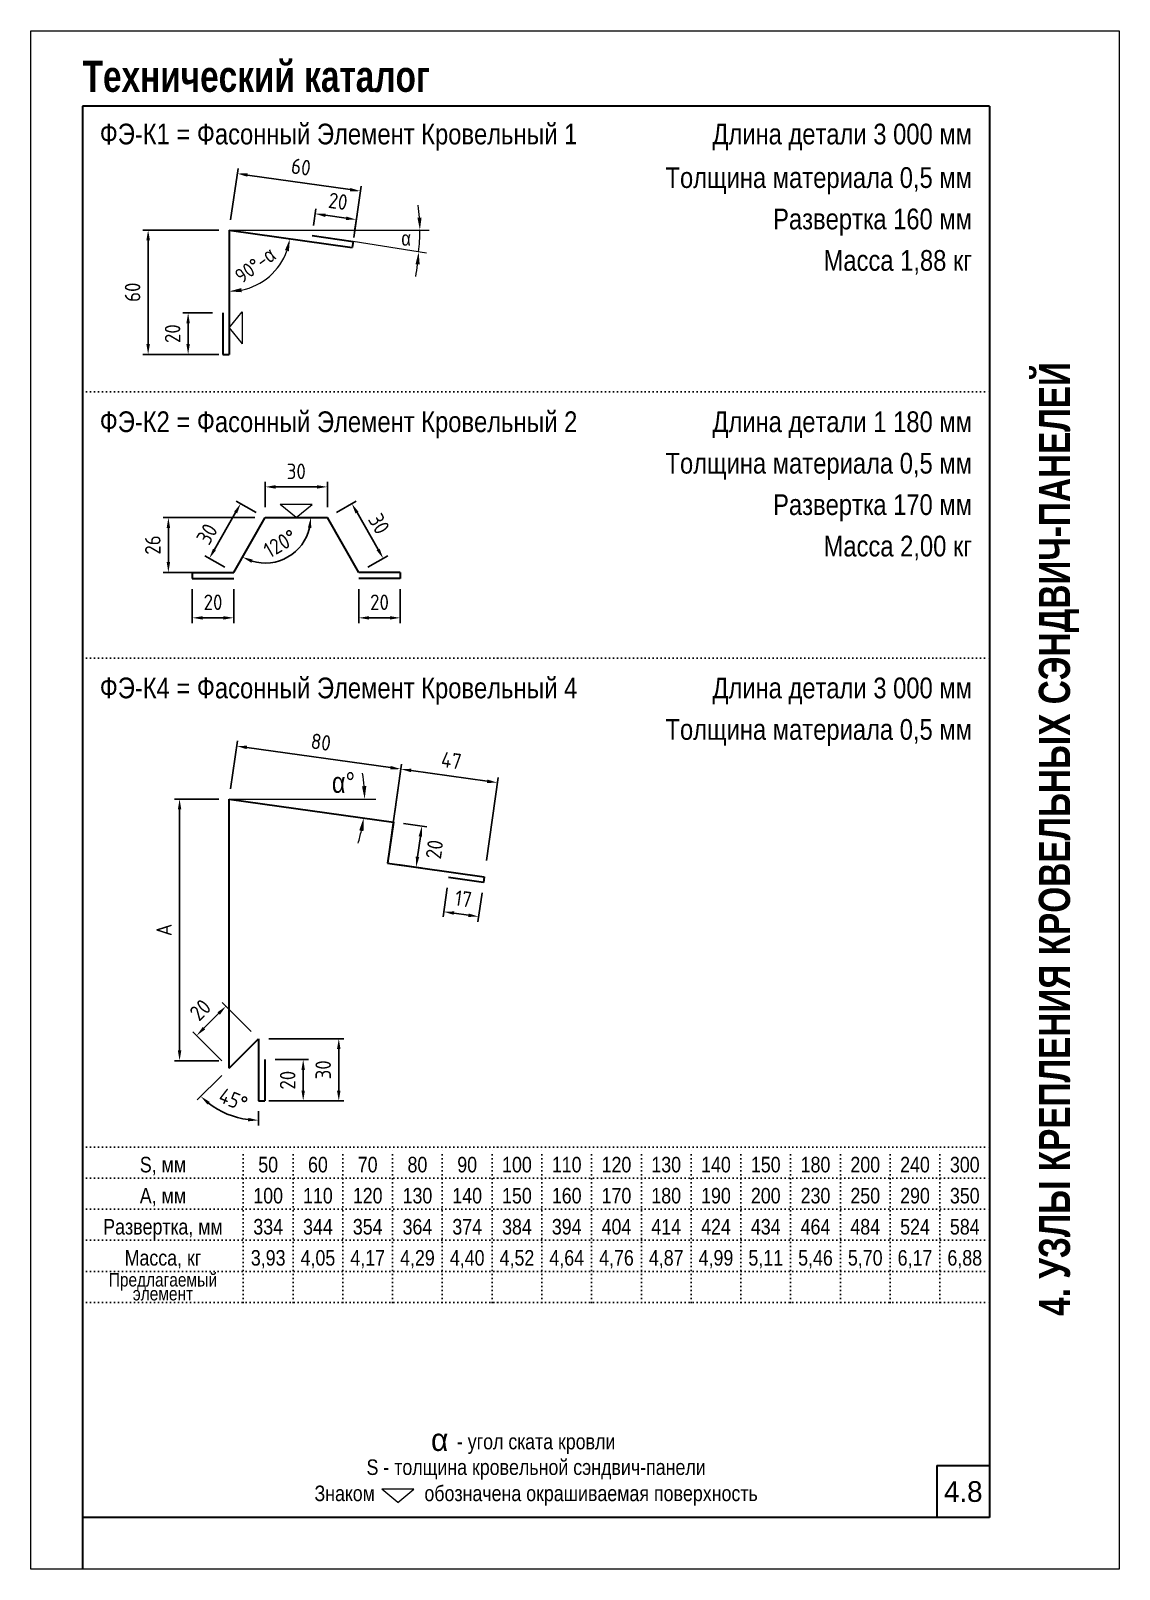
# Model space of a CAD drawing. Extents: x 5821 to 16321, y -13531 to 5774.
# Drawn here: x 13171 to 14221, y -9076 to -7591 of the extents above; entities that cross this region are included whole.
import ezdxf
from ezdxf.enums import TextEntityAlignment as Align

# ---------------------------------------------------------------- set-up
doc = ezdxf.new("R2010")
doc.units = 0
doc.header["$LTSCALE"] = 3
doc.linetypes.add('DOT2', pattern=[0.125, 0, -0.125])
doc.layers.get('0').update_dxf_attribs({"linetype": 'CONTINUOUS', "lineweight": 30})
doc.layers.get('DEFPOINTS').update_dxf_attribs({"linetype": 'CONTINUOUS'})
for name, color, linetype, lineweight in [('new_fill', 8, 'CONTINUOUS', 13), ('RAZMER', 7, 'CONTINUOUS', 9), ('Нащельники', 1, 'CONTINUOUS', 30)]:
    doc.layers.add(name, color=color, linetype=linetype, lineweight=lineweight)
doc.layers.add('Punktir', color=7, linetype='CONTINUOUS')
doc.styles.add('LOGO', font='HATTEN.TTF')
doc.styles.add('ROMANS', font='romans.shx', dxfattribs={"width": 0.85})
doc.styles.add('style1', font='ARIALN.TTF')
doc.styles.add('style2', font='impact.TTF')
doc.dimstyles.new('2.5', dxfattribs={"dimscale": 5, "dimtxt": 3, "dimasz": 2, "dimexe": 1, "dimexo": 2, "dimgap": 0, "dimtad": 0, "dimdec": 0, "dimlfac": 0.5, "dimzin": 9, "dimdsep": 46, "dimtxsty": 'ROMANS', "dimcen": -3, "dimdle": 1, "dimclrd": 256, "dimclre": 256, "dimclrt": 256, "dimadec": 0, "dimazin": 0, "dimtfac": 1, "dimtdec": 0, "dimtofl": 0, "dimtmove": 2, "dimatfit": 3, "dimfxl": 0, "dimtvp": 1, "dimtolj": 1, "dimtzin": 9, "dimarcsym": 0})
doc.dimstyles.get("Standard").update_dxf_attribs({"dimscale": 0, "dimtxt": 3, "dimasz": 3, "dimexe": 2.5, "dimexo": 2.5, "dimgap": 1.5, "dimtad": 0, "dimdec": 0, "dimzin": 9, "dimdsep": 46, "dimtxsty": 'ROMANS', "dimcen": -3, "dimdle": 1.25, "dimadec": 0, "dimazin": 0, "dimtfac": 0.75, "dimtdec": 0, "dimtofl": 0, "dimtmove": 2, "dimatfit": 3, "dimfxl": 0, "dimtvp": 1.5, "dimtolj": 1, "dimtzin": 0, "dimarcsym": 0})

msp = doc.modelspace()

# ---------------------------------------------------------------- texts
at = {"style": 'style1'}
for s, p in [('ФЭ-К1 = Фасонный Элемент Кровельный 1', (13237.63, -7700.91)), ('ФЭ-К2 = Фасонный Элемент Кровельный 2', (13237.63, -7978.63)), ('ФЭ-К4 = Фасонный Элемент Кровельный 4', (13237.63, -8235.58))]:
    msp.add_text(s, height=20, dxfattribs=at).set_placement(p)
for s, p in [('Длина детали 3 000 мм', (14079.09, -7700.91)), ('Толщина материала 0,5 мм', (14079.09, -7742.95)), ('Развертка 160 мм', (14079.09, -7782.93)), ('Масса 1,88 кг', (14079.09, -7822.93)), ('Длина детали 1 180 мм', (14079.09, -7978.63)), ('Толщина материала 0,5 мм', (14079.09, -8018.67)), ('Развертка 170 мм', (14079.09, -8058.65)), ('Масса 2,00 кг', (14079.09, -8098.65)), ('Длина детали 3 000 мм', (14079.09, -8235.58)), ('Длина детали 3 000 мм', (14079.09, -8235.58)), ('Толщина материала 0,5 мм', (14079.09, -8275.62)), ('Толщина материала 0,5 мм', (14079.09, -8275.62))]:
    msp.add_text(s, height=20, dxfattribs=at).set_placement(p, align=Align.RIGHT)
for s, height, p in [('S, мм', 15, (13298.59, -8693.17)), ('50', 15, (13400.09, -8693.17)), ('60', 15, (13448.09, -8693.17)), ('70', 15, (13496.09, -8693.17)), ('80', 15, (13544.09, -8693.17)), ('90', 15, (13592.09, -8693.17)), ('100', 15, (13640.09, -8693.17)), ('110', 15, (13688.09, -8693.17)), ('120', 15, (13736.09, -8693.17)), ('130', 15, (13784.09, -8693.17)), ('140', 15, (13832.09, -8693.17)), ('150', 15, (13880.09, -8693.17)), ('180', 15, (13928.09, -8693.17)), ('200', 15, (13976.09, -8693.17)), ('240', 15, (14024.09, -8693.17)), ('300', 15, (14072.09, -8693.17)), ('А, мм', 15, (13298.59, -8723.17)), ('100', 15, (13400.09, -8723.17)), ('110', 15, (13448.09, -8723.17)), ('120', 15, (13496.09, -8723.17)), ('130', 15, (13544.09, -8723.17)), ('140', 15, (13592.09, -8723.17)), ('150', 15, (13640.09, -8723.17)), ('160', 15, (13688.09, -8723.17)), ('170', 15, (13736.09, -8723.17)), ('180', 15, (13784.09, -8723.17)), ('190', 15, (13832.09, -8723.17)), ('200', 15, (13880.09, -8723.17)), ('230', 15, (13928.09, -8723.17)), ('250', 15, (13976.09, -8723.17)), ('290', 15, (14024.09, -8723.17)), ('350', 15, (14072.09, -8723.17)), ('Развертка, мм', 15, (13298.59, -8753.17)), ('334', 15, (13400.09, -8753.17)), ('344', 15, (13448.09, -8753.17)), ('354', 15, (13496.09, -8753.17)), ('364', 15, (13544.09, -8753.17)), ('374', 15, (13592.09, -8753.17)), ('384', 15, (13640.09, -8753.17)), ('394', 15, (13688.09, -8753.17)), ('404', 15, (13736.09, -8753.17)), ('414', 15, (13784.09, -8753.17)), ('424', 15, (13832.09, -8753.17)), ('434', 15, (13880.09, -8753.17)), ('464', 15, (13928.09, -8753.17)), ('484', 15, (13976.09, -8753.17)), ('524', 15, (14024.09, -8753.17)), ('584', 15, (14072.09, -8753.17)), ('Масса, кг', 15, (13298.59, -8783.17)), ('3,93', 15, (13400.09, -8783.17)), ('4,05', 15, (13448.09, -8783.17)), ('4,17', 15, (13496.09, -8783.17)), ('4,29', 15, (13544.09, -8783.17)), ('4,40', 15, (13592.09, -8783.17)), ('4,52', 15, (13640.09, -8783.17)), ('4,64', 15, (13688.09, -8783.17)), ('4,76', 15, (13736.09, -8783.17)), ('4,87', 15, (13784.09, -8783.17)), ('4,99', 15, (13832.09, -8783.17)), ('5,11', 15, (13880.09, -8783.17)), ('5,46', 15, (13928.09, -8783.17)), ('5,70', 15, (13976.09, -8783.17)), ('6,17', 15, (14024.09, -8783.17)), ('6,88', 15, (14072.09, -8783.17)), ('Предлагаемый', 13, (13298.59, -8803.34)), ('элемент', 13, (13298.59, -8816.75)), ('- угол ската кровли', 15, (13658.59, -8960.5)), ('S - толщина кровельной сэндвич-панели', 15, (13658.59, -8985.24)), ('Знаком          обозначена окрашиваемая поверхность', 15, (13658.59, -9010.5))]:
    msp.add_text(s, height=height, dxfattribs=at).set_placement(p, align=Align.CENTER)
at = {"insert": (13565.56, -8951.39), "char_height": 13, "attachment_point": 5, "style": 'style1'}
msp.add_mtext('\\A1;{\\fGreekS|b0|i0|c204|p0;\\H1.667x;a}', dxfattribs=at)
at = {"layer": 'new_fill', "style": 'style2'}
msp.add_text('Технический каталог', height=30, dxfattribs=at).set_placement((13221.1, -7650.19))
msp.add_text('4. УЗЛЫ КРЕПЛЕНИЯ КРОВЕЛЬНЫХ СЭНДВИЧ-ПАНЕЛЕЙ', height=30, rotation=90, dxfattribs=at).set_placement((14158.59, -8371.36), align=Align.MIDDLE_CENTER)
at = {"layer": 'new_fill', "style": 'LOGO'}
msp.add_text('4.8', height=20, dxfattribs=at).set_placement((14070.64, -9001.24), align=Align.MIDDLE_CENTER)
at = {"layer": 'RAZMER', "attachment_point": 5, "style": 'ROMANS'}
for s, insert, char_height in [('\\A1;{\\fGreekS|b0|i0|c204|p0;α}', (13533.17, -7791.73), 14), ('{\\fGreekS|b0|i0|c204|p0;α\\fGreekS|b0|i0|c0|p0;°}', (13472.7, -8317), 20)]:
    msp.add_mtext(s, dxfattribs=dict(at, insert=insert, char_height=char_height))

# ---------------------------------------------------------------- blocks, each defined once
blk = doc.blocks.new('*D1174')
at = {"layer": 'DEFPOINTS', "color": 0, "transparency": 16777216}
for p in [(13520.9, -8355.1), (13548.3, -8359), (13515.4, -8394.8)]:
    blk.add_point(p, dxfattribs=at)
at = {"layer": 'RAZMER', "lineweight": -2, "transparency": 16777216}
for p, q in [((13530.8, -8356.5), (13553.3, -8359.7)), ((13544.1, -8388.7), (13546.9, -8368.9)), ((13525.3, -8396.1), (13547.7, -8399.3))]:
    blk.add_line(p, q, dxfattribs=at)
at = {"layer": 'RAZMER', "transparency": 16777216}
for points in [[(13545.3, -8368.7), (13548.6, -8369.1), (13548.3, -8359)], [(13542.5, -8388.5), (13545.8, -8388.9), (13542.8, -8398.6)]]:
    blk.add_solid(points, dxfattribs=at)
at = {"layer": 'RAZMER', "transparency": 16777216, "insert": (13560.5, -8381.4), "char_height": 15, "attachment_point": 5, "rotation": 82, "style": 'ROMANS'}
blk.add_mtext('\\A1;20', dxfattribs=at)
blk = doc.blocks.new('*D1175')
at = {"layer": 'DEFPOINTS', "color": 0, "transparency": 16777216}
for p in [(13362.5, -8332.9), (13314.6, -8585.5), (13362.5, -8585.5)]:
    blk.add_point(p, dxfattribs=at)
at = {"layer": 'RAZMER', "lineweight": -2, "transparency": 16777216}
for p, q in [((13352.5, -8332.9), (13309.6, -8332.9)), ((13314.6, -8342.9), (13314.6, -8575.5)), ((13352.5, -8585.5), (13309.6, -8585.5))]:
    blk.add_line(p, q, dxfattribs=at)
at = {"layer": 'RAZMER', "transparency": 16777216}
for points in [[(13313, -8342.9), (13316.3, -8342.9), (13314.6, -8332.9)], [(13313, -8575.5), (13316.3, -8575.5), (13314.6, -8585.5)]]:
    blk.add_solid(points, dxfattribs=at)
at = {"layer": 'RAZMER', "transparency": 16777216, "insert": (13299.6, -8459.2), "char_height": 15, "attachment_point": 5, "rotation": 90, "style": 'ROMANS'}
blk.add_mtext('\\A1;A', dxfattribs=at)
blk = doc.blocks.new('*D1176')
at = {"layer": 'DEFPOINTS', "color": 0, "transparency": 16777216}
for p in [(13359.4, -8532.8), (13390.8, -8564.2), (13362.5, -8592.5)]:
    blk.add_point(p, dxfattribs=at)
at = {"layer": 'RAZMER', "lineweight": -2, "transparency": 16777216}
for p, q in [((13383.7, -8557.1), (13355.8, -8529.3)), ((13338.1, -8554), (13352.3, -8539.9)), ((13355.4, -8585.4), (13327.5, -8557.5))]:
    blk.add_line(p, q, dxfattribs=at)
at = {"layer": 'RAZMER', "transparency": 16777216}
for points in [[(13351.1, -8538.7), (13353.5, -8541), (13359.4, -8532.8)], [(13337, -8552.8), (13339.3, -8555.2), (13331.1, -8561.1)]]:
    blk.add_solid(points, dxfattribs=at)
at = {"layer": 'RAZMER', "transparency": 16777216, "insert": (13334.6, -8536.3), "char_height": 15, "attachment_point": 5, "rotation": 45, "style": 'ROMANS'}
blk.add_mtext('\\A1;20', dxfattribs=at)
blk = doc.blocks.new('*D1177')
at = {"layer": 'DEFPOINTS', "color": 0, "transparency": 16777216}
for p in [(13396.8, -8584.2), (13396.8, -8624.2), (13433.9, -8624.2)]:
    blk.add_point(p, dxfattribs=at)
at = {"layer": 'RAZMER', "lineweight": -2, "transparency": 16777216}
for p, q in [((13406.8, -8584.2), (13438.9, -8584.2)), ((13433.9, -8594.2), (13433.9, -8614.2)), ((13406.8, -8624.2), (13438.9, -8624.2))]:
    blk.add_line(p, q, dxfattribs=at)
at = {"layer": 'RAZMER', "transparency": 16777216}
for points in [[(13432.2, -8594.2), (13435.5, -8594.2), (13433.9, -8584.2)], [(13432.2, -8614.2), (13435.5, -8614.2), (13433.9, -8624.2)]]:
    blk.add_solid(points, dxfattribs=at)
at = {"layer": 'RAZMER', "transparency": 16777216, "insert": (13418.9, -8604.2), "char_height": 15, "attachment_point": 5, "rotation": 90, "style": 'ROMANS'}
blk.add_mtext('\\A1;20', dxfattribs=at)
blk = doc.blocks.new('*D1178')
at = {"layer": 'DEFPOINTS', "color": 0, "transparency": 16777216}
for p in [(13390.8, -8564.2), (13390.8, -8624.2), (13468.2, -8624.2)]:
    blk.add_point(p, dxfattribs=at)
at = {"layer": 'RAZMER', "lineweight": -2, "transparency": 16777216}
for p, q in [((13400.8, -8564.2), (13473.2, -8564.2)), ((13468.2, -8574.2), (13468.2, -8614.2)), ((13400.8, -8624.2), (13473.2, -8624.2))]:
    blk.add_line(p, q, dxfattribs=at)
at = {"layer": 'RAZMER', "transparency": 16777216}
for points in [[(13466.5, -8574.2), (13469.9, -8574.2), (13468.2, -8564.2)], [(13466.5, -8614.2), (13469.9, -8614.2), (13468.2, -8624.2)]]:
    blk.add_solid(points, dxfattribs=at)
at = {"layer": 'RAZMER', "transparency": 16777216, "insert": (13453.2, -8594.2), "char_height": 15, "attachment_point": 5, "rotation": 90, "style": 'ROMANS'}
blk.add_mtext('\\A1;30', dxfattribs=at)
blk = doc.blocks.new('*D1179')
at = {"layer": 'DEFPOINTS', "color": 0, "transparency": 16777216}
for p in [(13574.1, -8408.7), (13607.7, -8413.4), (13603.1, -8446.3)]:
    blk.add_point(p, dxfattribs=at)
at = {"layer": 'RAZMER', "lineweight": -2, "transparency": 16777216}
for p, q in [((13572.7, -8418.6), (13568.8, -8446.5)), ((13606.4, -8423.3), (13602.4, -8451.3)), ((13579.4, -8443), (13593.2, -8444.9))]:
    blk.add_line(p, q, dxfattribs=at)
at = {"layer": 'RAZMER', "transparency": 16777216}
for points in [[(13579.6, -8441.3), (13579.1, -8444.6), (13569.5, -8441.6)], [(13593.5, -8443.3), (13593, -8446.6), (13603.1, -8446.3)]]:
    blk.add_solid(points, dxfattribs=at)
at = {"layer": 'RAZMER', "transparency": 16777216, "insert": (13588.4, -8429.1), "char_height": 15, "attachment_point": 5, "rotation": 352, "style": 'ROMANS'}
blk.add_mtext('\\A1;17', dxfattribs=at)
blk = doc.blocks.new('*D1180')
at = {"layer": 'DEFPOINTS', "color": 0, "transparency": 16777216}
for p in [(13621.3, -8317), (13516.2, -8388.8), (13609.4, -8401.9)]:
    blk.add_point(p, dxfattribs=at)
at = {"layer": 'RAZMER', "lineweight": -2, "transparency": 16777216}
for p, q in [((13517.6, -8378.9), (13528.8, -8299)), ((13538, -8305.3), (13611.4, -8315.6)), ((13610.8, -8392), (13622, -8312))]:
    blk.add_line(p, q, dxfattribs=at)
at = {"layer": 'RAZMER', "transparency": 16777216}
for points in [[(13538.3, -8303.6), (13537.8, -8306.9), (13528.1, -8303.9)], [(13611.6, -8314), (13611.2, -8317.3), (13621.3, -8317)]]:
    blk.add_solid(points, dxfattribs=at)
at = {"layer": 'RAZMER', "transparency": 16777216, "insert": (13576.8, -8295.6), "char_height": 15, "attachment_point": 5, "rotation": 352, "style": 'ROMANS'}
blk.add_mtext('\\A1;47', dxfattribs=at)
blk = doc.blocks.new('*D1181')
at = {"layer": 'DEFPOINTS', "color": 0, "transparency": 16777216}
for p in [(13390.8, -8564.2), (13390.8, -8564.2), (13362.5, -8592.5), (13390.8, -8624.2), (13351.4, -8632.3)]:
    blk.add_point(p, dxfattribs=at)
at = {"layer": 'RAZMER', "lineweight": -2, "transparency": 16777216}
for p, q in [((13355.4, -8599.6), (13331.6, -8623.3)), ((13390.8, -8634.2), (13390.8, -8647.9))]:
    blk.add_line(p, q, dxfattribs=at)
blk.add_arc((13390.8, -8564.2), 78.7, 232.2893, 262.7107, dxfattribs=at)
at = {"layer": 'RAZMER', "transparency": 16777216}
for points in [[(13341.5, -8627.7), (13343.7, -8625.2), (13335.1, -8619.8)], [(13380.9, -8640.6), (13380.7, -8643.9), (13390.8, -8642.9)]]:
    blk.add_solid(points, dxfattribs=at)
at = {"layer": 'RAZMER', "transparency": 16777216, "insert": (13366.4, -8623), "char_height": 15, "attachment_point": 5, "rotation": 337.5, "style": 'ROMANS'}
blk.add_mtext('\\A1;45°', dxfattribs=at)
blk = doc.blocks.new('*D1182')
at = {"layer": 'DEFPOINTS', "color": 0, "transparency": 16777216}
for p in [(13528.1, -8303.9), (13362.5, -8332.9), (13520.9, -8355.1)]:
    blk.add_point(p, dxfattribs=at)
at = {"layer": 'RAZMER', "lineweight": -2, "transparency": 16777216}
for p, q in [((13363.9, -8323), (13370.4, -8276.7)), ((13379.6, -8283), (13518.2, -8302.5)), ((13522.3, -8345.2), (13528.8, -8299))]:
    blk.add_line(p, q, dxfattribs=at)
at = {"layer": 'RAZMER', "transparency": 16777216}
for points in [[(13379.8, -8281.4), (13379.3, -8284.7), (13369.7, -8281.6)], [(13518.4, -8300.9), (13518, -8304.2), (13528.1, -8303.9)]]:
    blk.add_solid(points, dxfattribs=at)
at = {"layer": 'RAZMER', "transparency": 16777216, "insert": (13451, -8277.9), "char_height": 15, "attachment_point": 5, "rotation": 352, "style": 'ROMANS'}
blk.add_mtext('\\A1;80', dxfattribs=at)
blk = doc.blocks.new('*D1163')
at = {"layer": 'DEFPOINTS', "color": 0, "transparency": 16777216}
for p in [(13489.1, -7746), (13362.5, -7783.6), (13481.3, -7800.6)]:
    blk.add_point(p, dxfattribs=at)
at = {"layer": 'RAZMER', "lineweight": -2, "transparency": 16777216}
for p, q in [((13363.9, -7773.7), (13371, -7724.1)), ((13380.2, -7730.5), (13479.2, -7744.6)), ((13482.7, -7790.7), (13489.8, -7741.1))]:
    blk.add_line(p, q, dxfattribs=at)
at = {"layer": 'RAZMER', "transparency": 16777216}
for points in [[(13380.4, -7728.8), (13379.9, -7732.1), (13370.3, -7729.1)], [(13479.4, -7743), (13478.9, -7746.3), (13489.1, -7746)]]:
    blk.add_solid(points, dxfattribs=at)
at = {"layer": 'RAZMER', "transparency": 16777216, "insert": (13431.8, -7722.7), "char_height": 15, "attachment_point": 5, "rotation": 351.8624, "style": 'ROMANS'}
blk.add_mtext('\\A1;60', dxfattribs=at)
blk = doc.blocks.new('*D1164')
at = {"layer": 'DEFPOINTS', "color": 0, "transparency": 16777216}
for p in [(13485.1, -7773.6), (13442.5, -7789), (13482.1, -7794.6)]:
    blk.add_point(p, dxfattribs=at)
at = {"layer": 'RAZMER', "lineweight": -2, "transparency": 16777216}
for p, q in [((13443.9, -7779.1), (13446.2, -7763)), ((13455.4, -7769.3), (13475.2, -7772.2)), ((13483.5, -7784.7), (13485.8, -7768.6))]:
    blk.add_line(p, q, dxfattribs=at)
at = {"layer": 'RAZMER', "transparency": 16777216}
for points in [[(13455.7, -7767.7), (13455.2, -7771), (13445.5, -7767.9)], [(13475.5, -7770.5), (13475, -7773.8), (13485.1, -7773.6)]]:
    blk.add_solid(points, dxfattribs=at)
at = {"layer": 'RAZMER', "transparency": 16777216, "insert": (13467.5, -7755.9), "char_height": 15, "attachment_point": 5, "rotation": 351.8624, "style": 'ROMANS'}
blk.add_mtext('\\A1;20', dxfattribs=at)
blk = doc.blocks.new('*D1165')
at = {"layer": 'DEFPOINTS', "color": 0, "transparency": 16777216}
for p in [(13362.5, -7783.6), (13284.3, -7903.6), (13362.5, -7903.6)]:
    blk.add_point(p, dxfattribs=at)
at = {"layer": 'RAZMER', "lineweight": -2, "transparency": 16777216}
for p, q in [((13352.5, -7783.6), (13279.3, -7783.6)), ((13284.3, -7793.6), (13284.3, -7893.6)), ((13352.5, -7903.6), (13279.3, -7903.6))]:
    blk.add_line(p, q, dxfattribs=at)
at = {"layer": 'RAZMER', "transparency": 16777216}
for points in [[(13282.6, -7793.6), (13286, -7793.6), (13284.3, -7783.6)], [(13282.6, -7893.6), (13286, -7893.6), (13284.3, -7903.6)]]:
    blk.add_solid(points, dxfattribs=at)
at = {"layer": 'RAZMER', "transparency": 16777216, "insert": (13269.3, -7843.6), "char_height": 15, "attachment_point": 5, "rotation": 90, "style": 'ROMANS'}
blk.add_mtext('\\A1;60', dxfattribs=at)
blk = doc.blocks.new('*D1166')
at = {"layer": 'DEFPOINTS', "color": 0, "transparency": 16777216}
for p in [(13356.5, -7863.6), (13322.9, -7903.6), (13356.5, -7903.6)]:
    blk.add_point(p, dxfattribs=at)
at = {"layer": 'RAZMER', "lineweight": -2, "transparency": 16777216}
for p, q in [((13346.5, -7863.6), (13317.9, -7863.6)), ((13322.9, -7873.6), (13322.9, -7893.6)), ((13346.5, -7903.6), (13317.9, -7903.6))]:
    blk.add_line(p, q, dxfattribs=at)
at = {"layer": 'RAZMER', "transparency": 16777216}
for points in [[(13321.2, -7873.6), (13324.5, -7873.6), (13322.9, -7863.6)], [(13321.2, -7893.6), (13324.5, -7893.6), (13322.9, -7903.6)]]:
    blk.add_solid(points, dxfattribs=at)
at = {"layer": 'RAZMER', "transparency": 16777216, "insert": (13307.9, -7883.6), "char_height": 15, "attachment_point": 5, "rotation": 90, "style": 'ROMANS'}
blk.add_mtext('\\A1;20', dxfattribs=at)
blk = doc.blocks.new('*D1167')
at = {"layer": 'DEFPOINTS', "color": 0, "transparency": 16777216}
for p in [(13362.5, -7783.6), (13362.5, -7783.6), (13481.3, -7800.6), (13410.7, -7817.9), (13362.5, -7903.6)]:
    blk.add_point(p, dxfattribs=at)
at = {"layer": 'RAZMER', "color": 0, "lineweight": 0, "transparency": 16777216}
blk.add_arc((13362.5, -7783.6), 59.2, 281.6304, 340.232, dxfattribs=at)
at = {"layer": 'RAZMER', "color": 0, "transparency": 16777216}
for points in [[(13416.3, -7803.1), (13420.1, -7804.1), (13421.1, -7792)], [(13374.6, -7843.6), (13374.2, -7839.6), (13362.5, -7842.8)]]:
    blk.add_solid(points, dxfattribs=at)
at = {"layer": 'RAZMER', "color": 0, "transparency": 16777216, "insert": (13387.6, -7817.6), "char_height": 14, "attachment_point": 5, "rotation": 36.4795, "style": 'ROMANS'}
blk.add_mtext('\\A1;{\\Fromans.shx|c204;90}°{\\Fromans.shx|c204;-\\fGreekS|b0|i0|c204|p0;α}', dxfattribs=at)
blk = doc.blocks.new('*D1168')
at = {"layer": 'DEFPOINTS', "color": 0, "transparency": 16777216}
for p in [(13397.2, -8061.2), (13343.3, -8100.6), (13366.9, -8114.1)]:
    blk.add_point(p, dxfattribs=at)
at = {"layer": 'RAZMER', "lineweight": -2, "transparency": 16777216}
for p, q in [((13388.5, -8056.2), (13369.3, -8045.2)), ((13368.7, -8056.3), (13348.3, -8091.9)), ((13358.2, -8109.1), (13339, -8098.1))]:
    blk.add_line(p, q, dxfattribs=at)
at = {"layer": 'RAZMER', "transparency": 16777216}
for points in [[(13367.2, -8055.5), (13370.1, -8057.2), (13373.6, -8047.7)], [(13346.9, -8091.1), (13349.7, -8092.7), (13343.3, -8100.6)]]:
    blk.add_solid(points, dxfattribs=at)
at = {"layer": 'RAZMER', "transparency": 16777216, "insert": (13341.1, -8077), "char_height": 15, "attachment_point": 5, "rotation": 60.1883, "style": 'ROMANS'}
blk.add_mtext('\\A1;30', dxfattribs=at)
blk = doc.blocks.new('*D1169')
at = {"layer": 'DEFPOINTS', "color": 0, "transparency": 16777216}
for p in [(13457.2, -8031.5), (13397.2, -8061.2), (13457.2, -8061.2)]:
    blk.add_point(p, dxfattribs=at)
at = {"layer": 'RAZMER', "lineweight": -2, "transparency": 16777216}
for p, q in [((13397.2, -8051.2), (13397.2, -8026.5)), ((13407.2, -8031.5), (13447.2, -8031.5)), ((13457.2, -8051.2), (13457.2, -8026.5))]:
    blk.add_line(p, q, dxfattribs=at)
at = {"layer": 'RAZMER', "transparency": 16777216}
for points in [[(13407.2, -8029.9), (13407.2, -8033.2), (13397.2, -8031.5)], [(13447.2, -8029.9), (13447.2, -8033.2), (13457.2, -8031.5)]]:
    blk.add_solid(points, dxfattribs=at)
at = {"layer": 'RAZMER', "transparency": 16777216, "insert": (13427.2, -8016.5), "char_height": 15, "attachment_point": 5, "style": 'ROMANS'}
blk.add_mtext('\\A1;30', dxfattribs=at)
blk = doc.blocks.new('*D1170')
at = {"layer": 'DEFPOINTS', "color": 0, "transparency": 16777216}
for p in [(13397.2, -8061.2), (13303.8, -8114.1), (13366.9, -8114.1)]:
    blk.add_point(p, dxfattribs=at)
at = {"layer": 'RAZMER', "lineweight": -2, "transparency": 16777216}
for p, q in [((13387.2, -8061.2), (13298.8, -8061.2)), ((13303.8, -8071.2), (13303.8, -8104.1)), ((13356.9, -8114.1), (13298.8, -8114.1))]:
    blk.add_line(p, q, dxfattribs=at)
at = {"layer": 'RAZMER', "transparency": 16777216}
for points in [[(13302.2, -8071.2), (13305.5, -8071.2), (13303.8, -8061.2)], [(13302.2, -8104.1), (13305.5, -8104.1), (13303.8, -8114.1)]]:
    blk.add_solid(points, dxfattribs=at)
at = {"layer": 'RAZMER', "transparency": 16777216, "insert": (13288.8, -8087.6), "char_height": 15, "attachment_point": 5, "rotation": 90, "style": 'ROMANS'}
blk.add_mtext('\\A1;26', dxfattribs=at)
blk = doc.blocks.new('*D1171')
at = {"layer": 'DEFPOINTS', "color": 0, "transparency": 16777216}
for p in [(13397.2, -8061.2), (13397.2, -8061.2), (13451.2, -8061.2), (13404.9, -8104.4), (13366.9, -8114.1)]:
    blk.add_point(p, dxfattribs=at)
at = {"layer": 'RAZMER', "lineweight": -2, "transparency": 16777216}
blk.add_arc((13397.2, -8061.2), 43.9, 253.2534, 346.9349, dxfattribs=at)
at = {"layer": 'RAZMER', "transparency": 16777216}
for points in [[(13438.4, -8070.9), (13441.7, -8071.3), (13441.2, -8061.2)], [(13383.9, -8104.8), (13385.2, -8101.7), (13375.4, -8099.3)]]:
    blk.add_solid(points, dxfattribs=at)
at = {"layer": 'RAZMER', "transparency": 16777216, "insert": (13411.7, -8086.2), "char_height": 15, "attachment_point": 5, "rotation": 30.0942, "style": 'ROMANS'}
blk.add_mtext('\\A1;120°', dxfattribs=at)
blk = doc.blocks.new('*D1172')
at = {"layer": 'DEFPOINTS', "color": 0, "transparency": 16777216}
for p in [(13457.2, -8061.2), (13511.1, -8100.6), (13487.5, -8114.1)]:
    blk.add_point(p, dxfattribs=at)
at = {"layer": 'RAZMER', "lineweight": -2, "transparency": 16777216}
for p, q in [((13465.9, -8056.2), (13485.1, -8045.2)), ((13485.8, -8056.3), (13506.1, -8091.9)), ((13496.2, -8109.1), (13515.4, -8098.1))]:
    blk.add_line(p, q, dxfattribs=at)
at = {"layer": 'RAZMER', "transparency": 16777216}
for points in [[(13487.2, -8055.5), (13484.3, -8057.2), (13480.8, -8047.7)], [(13507.6, -8091.1), (13504.7, -8092.7), (13511.1, -8100.6)]]:
    blk.add_solid(points, dxfattribs=at)
at = {"layer": 'RAZMER', "transparency": 16777216, "insert": (13507, -8067.1), "char_height": 15, "attachment_point": 5, "rotation": 299.8117, "style": 'ROMANS'}
blk.add_mtext('\\A1;30', dxfattribs=at)
blk = doc.blocks.new('*D1173')
at = {"layer": 'DEFPOINTS', "color": 0, "transparency": 16777216}
for p in [(13487.5, -8120.1), (13527.5, -8120.1), (13487.5, -8157.9)]:
    blk.add_point(p, dxfattribs=at)
at = {"layer": 'RAZMER', "lineweight": -2, "transparency": 16777216}
for p, q in [((13487.5, -8130.1), (13487.5, -8162.9)), ((13527.5, -8130.1), (13527.5, -8162.9)), ((13517.5, -8157.9), (13497.5, -8157.9))]:
    blk.add_line(p, q, dxfattribs=at)
at = {"layer": 'RAZMER', "transparency": 16777216}
for points in [[(13497.5, -8156.3), (13497.5, -8159.6), (13487.5, -8157.9)], [(13517.5, -8156.3), (13517.5, -8159.6), (13527.5, -8157.9)]]:
    blk.add_solid(points, dxfattribs=at)
at = {"layer": 'RAZMER', "transparency": 16777216, "insert": (13507.5, -8142.9), "char_height": 15, "attachment_point": 5, "style": 'ROMANS'}
blk.add_mtext('\\A1;20', dxfattribs=at)
blk = doc.blocks.new('*D1183')
at = {"layer": 'DEFPOINTS', "color": 0, "transparency": 16777216}
for p in [(13326.9, -8120.1), (13366.9, -8120.1), (13366.9, -8157.9)]:
    blk.add_point(p, dxfattribs=at)
at = {"layer": 'RAZMER', "lineweight": -2, "transparency": 16777216}
for p, q in [((13326.9, -8130.1), (13326.9, -8162.9)), ((13366.9, -8130.1), (13366.9, -8162.9)), ((13336.9, -8157.9), (13356.9, -8157.9))]:
    blk.add_line(p, q, dxfattribs=at)
at = {"layer": 'RAZMER', "transparency": 16777216}
for points in [[(13336.9, -8156.3), (13336.9, -8159.6), (13326.9, -8157.9)], [(13356.9, -8156.3), (13356.9, -8159.6), (13366.9, -8157.9)]]:
    blk.add_solid(points, dxfattribs=at)
at = {"layer": 'RAZMER', "transparency": 16777216, "insert": (13346.9, -8142.9), "char_height": 15, "attachment_point": 5, "style": 'ROMANS'}
blk.add_mtext('\\A1;20', dxfattribs=at)

# ---------------------------------------------------------------- dimensions: what is measured, and where the dimension line sits
at = {"layer": 'RAZMER'}
for p1, p2, distance, picture, middle in [((13362.48, -7783.6), (13481.27, -7800.59), 55.1, '*D1163', (13431.79, -7722.7)), ((13442.52, -7788.99), (13482.12, -7794.65), 21.27, '*D1164', (13467.45, -7755.92)), ((13362.48, -8332.88), (13520.92, -8355.14), 51.75, '*D1182', (13450.99, -8277.91)), ((13516.19, -8388.81), (13609.37, -8401.91), 85.75, '*D1180', (13576.8, -8295.6)), ((13574.08, -8408.68), (13607.75, -8413.41), -33.21, '*D1179', (13588.38, -8429.08)), ((13362.48, -8592.48), (13390.76, -8564.2), 44.41, '*D1176', (13334.61, -8536.33))]:
    dim = msp.add_aligned_dim(p1=p1, p2=p2, distance=distance, dimstyle='2.5', dxfattribs=at)
    dim.commit()
    dim.dimension.update_dxf_attribs({"geometry": picture, "text_midpoint": middle})
for base, p1, p2, angle, picture, middle in [((13284.29, -7903.6), (13362.48, -7783.6), (13362.48, -7903.6), 90, '*D1165', (13269.29, -7843.6)), ((13322.85, -7903.6), (13356.48, -7863.6), (13356.48, -7903.6), 90, '*D1166', (13307.85, -7883.6)), ((13303.82, -8114.06), (13397.21, -8061.16), (13366.9, -8114.06), 90, '*D1170', (13288.82, -8087.61)), ((13487.53, -8157.94), (13527.53, -8120.06), (13487.53, -8120.06), 180, '*D1173', (13507.53, -8142.94)), ((13468.21, -8624.2), (13390.76, -8564.2), (13390.76, -8624.2), 90, '*D1178', (13453.21, -8594.2)), ((13433.86, -8624.2), (13396.76, -8584.2), (13396.76, -8624.2), 90, '*D1177', (13418.86, -8604.2))]:
    dim = msp.add_linear_dim(base=base, p1=p1, p2=p2, angle=angle, dimstyle='2.5', dxfattribs=at)
    dim.commit()
    dim.dimension.update_dxf_attribs({"geometry": picture, "text_midpoint": middle})
dim = msp.add_angular_dim_2l(base=(13410.73, -7817.93), line1=((13362.48, -7783.6), (13362.48, -7903.6)), line2=((13362.48, -7783.6), (13481.27, -7800.59)), text='{\\Fromans.shx|c204;90}°{\\Fromans.shx|c204;-\\fGreekS|b0|i0|c204|p0;α}', dimstyle='Standard', override={"dimscale": 1, "dimtxt": 14, "dimasz": 12, "dimlwd": 0}, dxfattribs=at)
dim.commit()
dim.dimension.update_dxf_attribs({"geometry": '*D1167', "text_midpoint": (13387.63, -7817.62), "dimtype": 162})
dim = msp.add_linear_dim(base=(13457.21, -8031.52), p1=(13397.21, -8061.16), p2=(13457.21, -8061.16), dimstyle='2.5', dxfattribs=at)
dim.commit()
dim.dimension.update_dxf_attribs({"geometry": '*D1169', "text_midpoint": (13427.21, -8016.52)})
for base, p1, p2, angle, picture, middle in [((13343.33, -8100.56), (13397.21, -8061.16), (13366.9, -8114.06), 240.1883, '*D1168', (13341.09, -8076.95)), ((13511.1, -8100.56), (13457.21, -8061.16), (13487.53, -8114.06), 299.8117, '*D1172', (13506.98, -8067.08)), ((13548.32, -8358.99), (13515.35, -8394.75), (13520.92, -8355.14), 82, '*D1174', (13560.52, -8381.4))]:
    dim = msp.add_linear_dim(base=base, p1=p1, p2=p2, angle=angle, dimstyle='2.5', dxfattribs=at)
    dim.commit()
    dim.dimension.update_dxf_attribs({"geometry": picture, "text_midpoint": middle, "dimtype": 161})
for base, line1, line2, picture, middle in [((13404.94, -8104.42), ((13366.9, -8114.06), (13397.21, -8061.16)), ((13397.21, -8061.16), (13451.21, -8061.16)), '*D1171', (13411.73, -8086.2)), ((13351.43, -8632.31), ((13390.76, -8564.2), (13390.76, -8624.2)), ((13362.48, -8592.48), (13390.76, -8564.2)), '*D1181', (13366.4, -8623.01))]:
    dim = msp.add_angular_dim_2l(base=base, line1=line1, line2=line2, dimstyle='2.5', dxfattribs=at)
    dim.commit()
    dim.dimension.update_dxf_attribs({"geometry": picture, "text_midpoint": middle})
dim = msp.add_linear_dim(base=(13366.9, -8157.94), p1=(13326.9, -8120.06), p2=(13366.9, -8120.06), dimstyle='2.5', override={"dimlfac": 0.5, "dimtxsty": 'ROMANS', "dimsah": 1, "dimtolj": 1}, dxfattribs=at)
dim.commit()
dim.dimension.update_dxf_attribs({"geometry": '*D1183', "text_midpoint": (13346.9, -8142.94)})
dim = msp.add_linear_dim(base=(13314.62, -8585.48), p1=(13362.48, -8332.88), p2=(13362.48, -8585.48), angle=90, text='A', dimstyle='2.5', dxfattribs=at)
dim.commit()
dim.dimension.update_dxf_attribs({"geometry": '*D1175', "text_midpoint": (13299.62, -8459.18)})

# ---------------------------------------------------------------- linework, layer by layer
at = {"color": 1}
for p, q in [((14096.09, -7664.09), (13221.09, -7664.09)), ((13221.09, -7664.09), (13221.09, -9076.24)), ((14096.09, -7664.09), (14096.09, -9026.24)), ((14045.18, -8976.24), (14096.09, -8976.24)), ((14045.18, -8976.24), (14045.18, -9026.24)), ((14096.09, -9026.24), (13221.09, -9026.24))]:
    msp.add_line(p, q, dxfattribs=at)
at = {"layer": 'Punktir', "linetype": 'DOT2', "ltscale": 10}
for p, q in [((13221.09, -7939.81), (14096.09, -7939.81)), ((13221.09, -8196.76), (14096.09, -8196.76)), ((13221.09, -8668.75), (14096.09, -8668.75)), ((13376.09, -8818.75), (13376.09, -8668.75)), ((13424.09, -8818.75), (13424.09, -8668.75)), ((13472.09, -8818.75), (13472.09, -8668.75)), ((13520.09, -8818.75), (13520.09, -8668.75)), ((13568.09, -8818.75), (13568.09, -8668.75)), ((13616.09, -8818.75), (13616.09, -8668.75)), ((13664.09, -8818.75), (13664.09, -8668.75)), ((13712.09, -8818.75), (13712.09, -8668.75)), ((13760.09, -8818.75), (13760.09, -8668.75)), ((13808.09, -8818.75), (13808.09, -8668.75)), ((13856.09, -8818.75), (13856.09, -8668.75)), ((13904.09, -8818.75), (13904.09, -8668.75)), ((13952.09, -8818.75), (13952.09, -8668.75)), ((14000.09, -8818.75), (14000.09, -8668.75)), ((14048.09, -8818.75), (14048.09, -8668.75)), ((13221.09, -8698.75), (14096.09, -8698.75)), ((13221.09, -8728.75), (14096.09, -8728.75)), ((13221.09, -8758.75), (14096.09, -8758.75)), ((13221.09, -8788.75), (14096.09, -8788.75)), ((13221.09, -8818.75), (14096.09, -8818.75)), ((13221.09, -8818.75), (14096.09, -8818.75))]:
    msp.add_line(p, q, dxfattribs=at)
at = {"layer": 'RAZMER'}
for p, q in [((13362.48, -7783.6), (13555.37, -7783.6)), ((13552.69, -7805.98), (13482.12, -7794.65)), ((13362.48, -7877.94), (13375.13, -7862.55)), ((13375.13, -7862.55), (13375.13, -7893.33)), ((13362.48, -7877.94), (13375.13, -7893.33)), ((13442.61, -8048.5), (13411.82, -8048.5)), ((13427.21, -8061.16), (13411.82, -8048.5)), ((13427.21, -8061.16), (13442.61, -8048.5)), ((13362.48, -8332.88), (13503.85, -8332.88)), ((13525.29, -9011.69), (13509.89, -8999.03)), ((13540.68, -8999.03), (13509.89, -8999.03)), ((13525.29, -9011.69), (13540.68, -8999.03))]:
    msp.add_line(p, q, dxfattribs=at)
msp.add_lwpolyline([(13171.09, -7591.24), (14221.09, -7591.24), (14221.09, -9076.24), (13171.09, -9076.24)], close=True, dxfattribs=at)
at = {"layer": 'RAZMER', "lineweight": 0}
for centre, start, end in [((13362.48, -7783.6), 3.73746, 7.47491), ((13362.48, -7783.6), 353.40014, 0), ((13361.49, -7795.56), 349.66268, 353.40014)]:
    msp.add_arc(centre, 183.99, start, end, dxfattribs=at)
at = {"layer": 'RAZMER'}
for centre, start, end in [((13329.36, -8332.88), 4.37337, 8.74674), ((13330, -8328.31), 343.25326, 347.62663)]:
    msp.add_arc(centre, 163.8, start, end, dxfattribs=at)
for points in [[(13544.08, -7771.67), (13548.08, -7771.54), (13546.47, -7783.6)], [(13546.25, -7816.87), (13542.27, -7816.54), (13545.25, -7804.75)], [(13494.77, -8320.31), (13490.61, -8320.46), (13493.17, -8332.88)], [(13487.95, -8363.04), (13492.05, -8363.78), (13492.21, -8351.11)]]:
    msp.add_solid(points, dxfattribs=at)
at = {"layer": 'Нащельники'}
for p, q in [((13362.48, -7783.6), (13481.27, -7800.59)), ((13362.48, -7783.6), (13362.48, -7903.6)), ((13442.52, -7788.99), (13482.12, -7794.65)), ((13482.12, -7794.65), (13481.27, -7800.59)), ((13356.48, -7863.6), (13356.48, -7903.6)), ((13356.48, -7903.6), (13362.48, -7903.6)), ((13366.9, -8114.06), (13397.21, -8061.16)), ((13397.21, -8061.16), (13457.21, -8061.16)), ((13487.53, -8114.06), (13457.21, -8061.16)), ((13326.9, -8114.06), (13326.9, -8120.06)), ((13326.9, -8114.06), (13366.9, -8114.06)), ((13326.9, -8120.06), (13366.9, -8120.06)), ((13527.53, -8114.06), (13487.53, -8114.06)), ((13527.53, -8120.06), (13487.53, -8120.06)), ((13527.53, -8114.06), (13527.53, -8120.06)), ((13362.48, -8592.48), (13362.48, -8332.88)), ((13362.48, -8332.88), (13520.92, -8355.14)), ((13520.92, -8355.14), (13515.35, -8394.75)), ((13515.35, -8394.75), (13608.53, -8407.85)), ((13607.75, -8413.41), (13574.08, -8408.68)), ((13608.53, -8407.85), (13607.75, -8413.41)), ((13362.48, -8592.48), (13390.76, -8564.2)), ((13390.76, -8564.2), (13390.76, -8624.2)), ((13396.76, -8584.2), (13396.76, -8624.2)), ((13390.76, -8624.2), (13396.76, -8624.2))]:
    msp.add_line(p, q, dxfattribs=at)

msp.set_redraw_order([(e.dxf.handle, doc.entitydb.next_handle()) for e in msp.query("TEXT MTEXT ATTDEF DIMENSION ARC_DIMENSION")])  # texts and dimensions are drawn at this point

doc.saveas('drawing.dxf')
